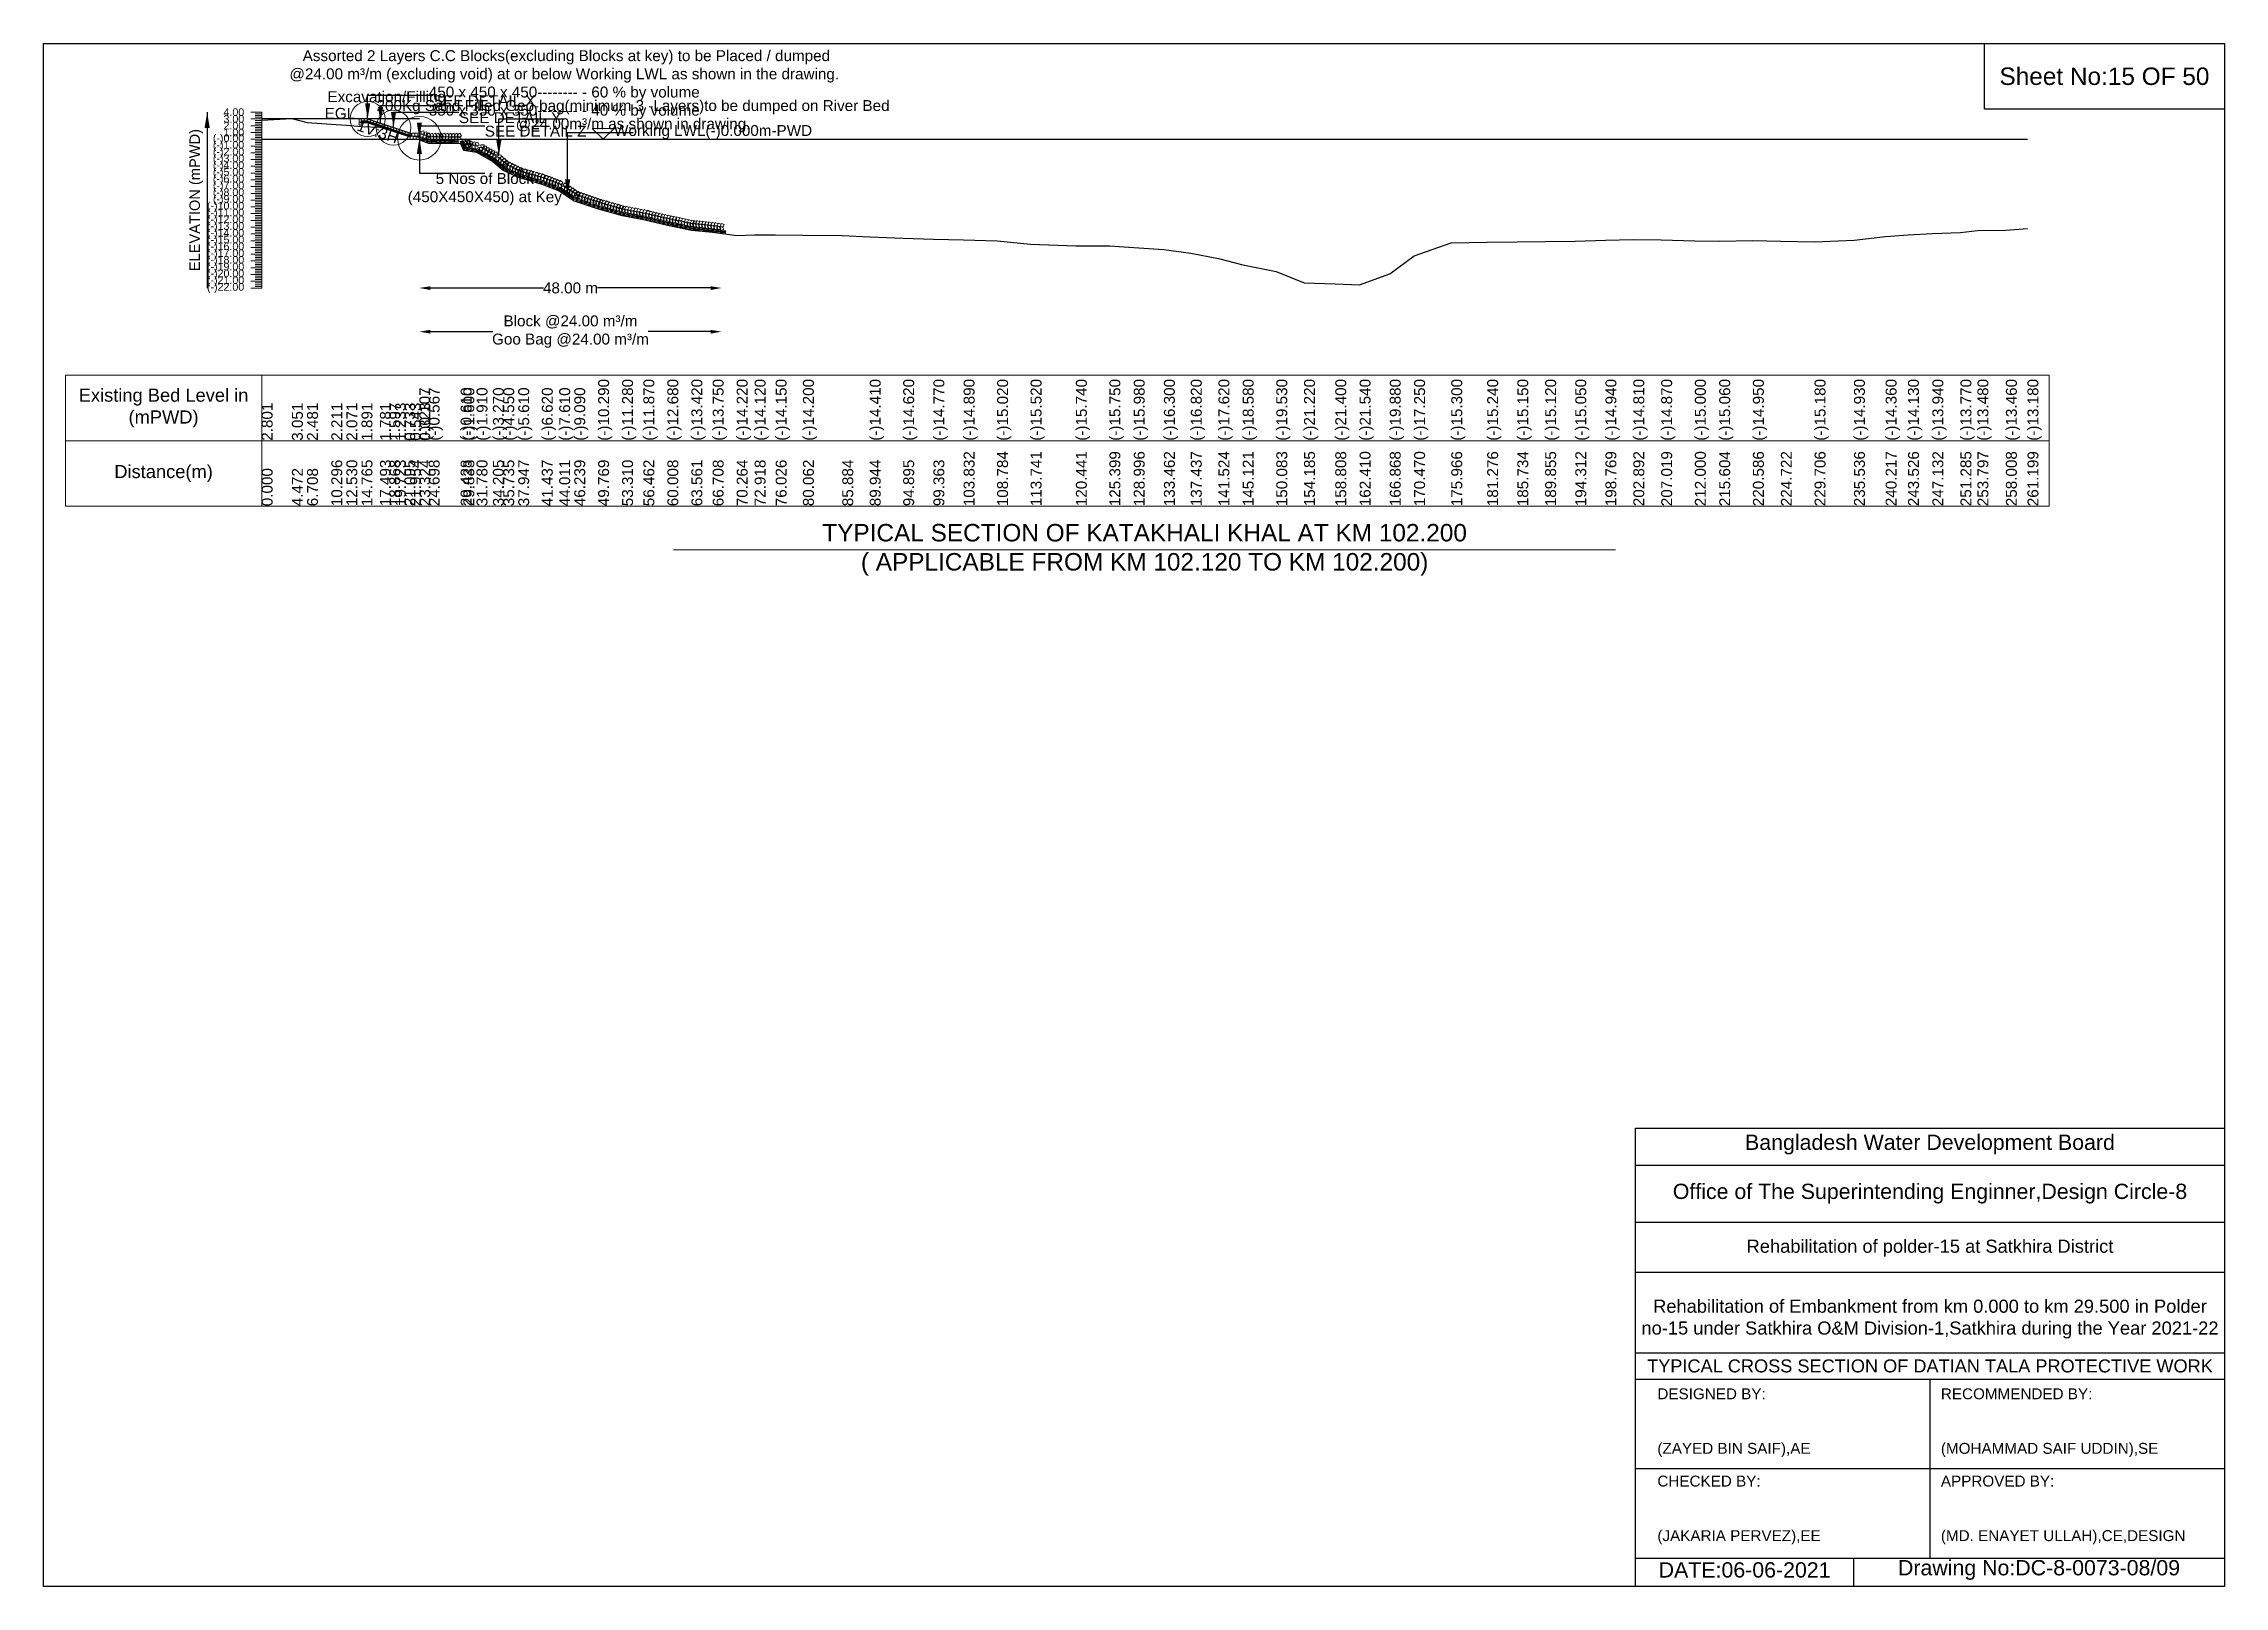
# Model space of a CAD drawing. Header units: inches. Extents: x 89000 to 845000, y -7071 to 18.
# Drawn here: x 310000 to 320000, y -7071 to 0 of the extents above; entities that cross this region are included whole.
import ezdxf

# ---------------------------------------------------------------- set-up
doc = ezdxf.new("R2010")
doc.units = ezdxf.units.IN
doc.header["$LTSCALE"] = 7
doc.header["$MEASUREMENT"] = 0
for name, color, linetype, lineweight in [('Cross section Data Border', 7, 'Continuous', 9), ('Cross Section Labels', 7, 'Continuous', 9), ('Existing_Bed_Level for Xsection', 7, 'Continuous', 25), ('Long Section Labels', 7, 'Continuous', 9)]:
    doc.layers.add(name, color=color, linetype=linetype, lineweight=lineweight)
doc.styles.get("Standard").update_dxf_attribs({"font": 'arial.ttf'})
doc.dimstyles.new('Appron Lebeling Style', dxfattribs={"dimtxt": 50, "dimasz": 50, "dimexe": 0.18, "dimexo": 0.0625, "dimgap": 0.09, "dimtad": 0, "dimtih": 1, "dimtoh": 1, "dimdec": 4, "dimzin": 0, "dimdsep": 46, "dimtxsty": 'Standard', "dimcen": 0.09, "dimse1": 1, "dimse2": 1, "dimadec": 0, "dimazin": 0, "dimtfac": 1, "dimtdec": 4, "dimtofl": 0, "dimtmove": 0, "dimatfit": 3, "dimfxl": 1, "dimtolj": 1, "dimtzin": 0, "dimarcsym": 0})
doc.dimstyles.get("Standard").update_dxf_attribs({"dimtxt": 0.18, "dimasz": 0.18, "dimexe": 0.18, "dimexo": 0.0625, "dimgap": 0.09, "dimtad": 0, "dimtih": 1, "dimtoh": 1, "dimdec": 4, "dimzin": 0, "dimdsep": 46, "dimtxsty": 'Standard', "dimcen": 0.09, "dimadec": 0, "dimazin": 0, "dimtfac": 1, "dimtdec": 4, "dimtofl": 0, "dimtmove": 0, "dimatfit": 3, "dimfxl": 1, "dimtolj": 1, "dimtzin": 0, "dimarcsym": 0})

msp = doc.modelspace()

# ---------------------------------------------------------------- texts
at = {"attachment_point": 5}
for s, insert, char_height in [('Sheet No:15 OF 50', (319450, -150), 80), ('Bangladesh Water Development Board', (318650, -5046), 70), ('Office of The Superintending Enginner,Design Circle-8', (318650, -5271), 70)]:
    msp.add_mtext(s, dxfattribs=dict(at, insert=insert, char_height=char_height))
for s, insert, char_height, width, attachment_point in [('Rehabilitation of polder-15 at Satkhira District', (318650, -5521), 60, 2800, 5), ('Rehabilitation of Embankment from km 0.000 to km 29.500 in Polder no-15 under Satkhira O&M Division-1,Satkhira during the Year 2021-22', (318650, -5846), 60, 2700, 5), ('TYPICAL CROSS SECTION OF DATIAN TALA PROTECTIVE WORK', (318650, -6061), 59.5765532, 2800, 5), ('DESIGNED BY:^J^J^J(ZAYED BIN SAIF),AE', (317400, -6321), 50, 1400, 4), ('RECOMMENDED BY:^J^J^J(MOHAMMAD SAIF UDDIN),SE', (318700, -6321), 50, 1400, 4), ('CHECKED BY:^J^J^J(JAKARIA PERVEZ),EE', (317400, -6721), 50, 1400, 4), ('APPROVED BY:^J^J^J(MD. ENAYET ULLAH),CE,DESIGN', (318700, -6721), 50, 1400, 4), ('DATE:06-06-2021', (317800, -6996), 70, 1400, 5), ('Drawing No:DC-8-0073-08/09', (319150, -6996), 70, 2200, 5)]:
    msp.add_mtext(s, dxfattribs=dict(insert=insert, char_height=char_height, width=width, attachment_point=attachment_point))
at = {"layer": 'Cross section Data Border', "char_height": 60, "width": 800, "attachment_point": 5}
for s, insert in [('Existing Bed Level in (mPWD)', (310550, -1670.26)), ('Distance(m)', (310550, -1970.26))]:
    msp.add_mtext(s, dxfattribs=dict(at, insert=insert))
at = {"layer": 'Cross Section Labels'}
for s, insert, char_height, attachment_point in [(' Assorted 2 Layers C.C Blocks(excluding Blocks at key) to be Placed / dumped^J@24.00 m³/m (excluding void) at or below Working LWL as shown in the drawing.^J450 x 450 x 450-------- - 60 % by volume^J350 x 350 x 350-------- - 40 % by volume', (312387.47885, -345.26), 50, 8), ('EGL', (311428.57885, -345.26), 50, 9), ('Excavation/Filling', (311845.17553, -283.26), 50, 9), ('200Kg Sand Filled Geo-bag(minimum 3 -Layers)to be dumped on River Bed^J@24.00m³/m as shown in drawing.', (312702.98959, -407.26), 50, 8), ('SEE DETAIL X', (311785.88803, -236.76), 50, 1), ('SEE DETAIL Y', (311904.46303, -314.26), 50, 1), ('SEE DETAIL Z', (312023.03803, -376.26), 50, 1), ('Working LWL(-)0.000m-PWD', (312615.83803, -438.26), 50, 7), ('5 Nos of Block ^J(450X450X450) at Key', (312023.03803, -593.26), 50, 2), ('TYPICAL SECTION OF KATAKHALI KHAL AT KM 102.200^J( APPLICABLE FROM KM 102.120 TO KM 102.200)', (315048.58694, -2320.26), 80, 5)]:
    msp.add_mtext(s, dxfattribs=dict(at, insert=insert, char_height=char_height, attachment_point=attachment_point))
at = {"layer": 'Cross Section Labels', "insert": (311540.274, -379.72709), "char_height": 50, "attachment_point": 2, "rotation": 341.565051177}
msp.add_mtext('1V:3H', dxfattribs=at)
at = {"layer": 'Long Section Labels', "char_height": 35, "attachment_point": 6}
for s, insert in [('4.00', (310920, -314.26)), ('3.00', (310920, -345.26)), ('2.00', (310920, -376.26)), ('1.00', (310920, -407.26)), ('(-)0.00', (310920, -438.26)), ('(-)1.00', (310920, -469.26)), ('(-)2.00', (310920, -500.26)), ('(-)3.00', (310920, -531.26)), ('(-)4.00', (310920, -562.26)), ('(-)5.00', (310920, -593.26)), ('(-)6.00', (310920, -624.26)), ('(-)7.00', (310920, -655.26)), ('(-)8.00', (310920, -686.26)), ('(-)9.00', (310920, -717.26)), ('(-)10.00', (310920, -748.26)), ('(-)11.00', (310920, -779.26)), ('(-)12.00', (310920, -810.26)), ('(-)13.00', (310920, -841.26)), ('(-)14.00', (310920, -872.26)), ('(-)15.00', (310920, -903.26)), ('(-)16.00', (310920, -934.26)), ('(-)17.00', (310920, -965.26)), ('(-)18.00', (310920, -996.26)), ('(-)19.00', (310920, -1027.26)), ('(-)20.00', (310920, -1058.26)), ('(-)21.00', (310920, -1089.26)), ('(-)22.00', (310920, -1120.26))]:
    msp.add_mtext(s, dxfattribs=dict(at, insert=insert))
at = {"layer": 'Long Section Labels', "rotation": 90}
for s, insert, char_height, attachment_point in [('ELEVATION (mPWD)', (310700, -717.26), 48, 5), ('(-)0.107', (311723.03803, -1820.26), 50, 1), ('(-)0.567', (311765.64352, -1820.26), 50, 1), ('(-)0.610', (311912.26422, -1820.26), 50, 1), ('(-)1.600', (311924.8189, -1820.26), 50, 1), ('(-)1.910', (311985.19541, -1820.26), 50, 1), ('(-)3.270', (312060.36315, -1820.26), 50, 1), ('(-)4.550', (312107.78924, -1820.26), 50, 1), ('(-)5.610', (312176.36729, -1820.26), 50, 1), ('(-)6.620', (312284.53766, -1820.26), 50, 1), ('(-)7.610', (312364.35223, -1820.26), 50, 1), ('(-)9.090', (312433.39387, -1820.26), 50, 1), ('(-)10.290', (312542.85353, -1820.26), 50, 1), ('(-)11.280', (312652.62276, -1820.26), 50, 1), ('(-)11.870', (312750.33368, -1820.26), 50, 1), ('(-)12.680', (312860.25832, -1820.26), 50, 1), ('(-)13.420', (312970.39082, -1820.26), 50, 1), ('(-)13.750', (313067.95793, -1820.26), 50, 1), ('(-)14.220', (313178.17745, -1820.26), 50, 1), ('(-)14.220', (313178.17745, -1820.26), 50, 1), ('(-)14.120', (313260.45062, -1820.26), 50, 1), ('(-)14.150', (313356.81565, -1820.26), 50, 1), ('(-)14.200', (313481.93674, -1820.26), 50, 1), ('(-)14.410', (313788.27725, -1820.26), 50, 1), ('(-)14.620', (313941.73503, -1820.26), 50, 1), ('(-)14.770', (314080.2521, -1820.26), 50, 1), ('(-)14.890', (314218.77943, -1820.26), 50, 1), ('(-)15.020', (314372.30989, -1820.26), 50, 1), ('(-)15.520', (314525.96894, -1820.26), 50, 1), ('(-)15.740', (314733.66656, -1820.26), 50, 1), ('(-)15.750', (314887.38022, -1820.26), 50, 1), ('(-)15.980', (314998.87984, -1820.26), 50, 1), ('(-)16.300', (315137.30975, -1820.26), 50, 1), ('(-)16.820', (315260.55501, -1820.26), 50, 1), ('(-)17.620', (315387.23934, -1820.26), 50, 1), ('(-)18.580', (315498.73982, -1820.26), 50, 1), ('(-)19.530', (315652.58262, -1820.26), 50, 1), ('(-)21.220', (315779.73357, -1820.26), 50, 1), ('(-)21.400', (315923.04987, -1820.26), 50, 1), ('(-)21.540', (316034.70923, -1820.26), 50, 1), ('(-)19.880', (316172.91456, -1820.26), 50, 1), ('(-)17.250', (316284.5681, -1820.26), 50, 1), ('(-)15.300', (316454.94308, -1820.26), 50, 1), ('(-)15.240', (316619.55701, -1820.26), 50, 1), ('(-)15.150', (316757.74409, -1820.26), 50, 1), ('(-)15.120', (316885.51145, -1820.26), 50, 1), ('(-)15.050', (317023.65977, -1820.26), 50, 1), ('(-)14.940', (317161.83, -1820.26), 50, 1), ('(-)14.810', (317289.6395, -1820.26), 50, 1), ('(-)14.870', (317417.59901, -1820.26), 50, 1), ('(-)15.000', (317572, -1820.26), 50, 1), ('(-)15.060', (317683.7179, -1820.26), 50, 1), ('(-)15.060', (317683.7179, -1820.26), 50, 1), ('(-)14.950', (317838.15311, -1820.26), 50, 1), ('(-)15.180', (318120.89636, -1820.26), 50, 1), ('(-)14.930', (318301.60236, -1820.26), 50, 1), ('(-)14.360', (318446.71364, -1820.26), 50, 1), ('(-)14.130', (318549.31156, -1820.26), 50, 1), ('(-)13.940', (318661.07786, -1820.26), 50, 1), ('(-)13.770', (318789.82567, -1820.26), 50, 1), ('(-)13.480', (318867.71206, -1820.26), 50, 1), ('(-)13.460', (318998.24031, -1820.26), 50, 1), ('(-)13.180', (319097.17389, -1820.26), 50, 1), ('2.801', (311000, -1820.26), 50, 1), ('3.051', (311138.63621, -1820.26), 50, 1), ('2.481', (311207.95432, -1820.26), 50, 1), ('2.211', (311319.16453, -1820.26), 50, 1), ('2.071', (311388.42889, -1820.26), 50, 1), ('1.891', (311457.70951, -1820.26), 50, 1), ('1.781', (311542.27853, -1820.26), 50, 1), ('1.597', (311584.90683, -1820.26), 50, 1), ('1.233', (311611.41557, -1820.26), 50, 1), ('0.733', (311653.94572, -1820.26), 50, 1), ('0.543', (311680.58945, -1820.26), 50, 1), ('0.323', (311723.03803, -1820.26), 50, 1), ('103.832', (314218.77943, -2120.26), 50, 1), ('108.784', (314372.30989, -2120.26), 50, 1), ('113.741', (314525.96894, -2120.26), 50, 1), ('120.441', (314733.66656, -2120.26), 50, 1), ('125.399', (314887.38022, -2120.26), 50, 1), ('128.996', (314998.87984, -2120.26), 50, 1), ('133.462', (315137.30975, -2120.26), 50, 1), ('137.437', (315260.55501, -2120.26), 50, 1), ('141.524', (315387.23934, -2120.26), 50, 1), ('145.121', (315498.73982, -2120.26), 50, 1), ('150.083', (315652.58262, -2120.26), 50, 1), ('154.185', (315779.73357, -2120.26), 50, 1), ('158.808', (315923.04987, -2120.26), 50, 1), ('162.410', (316034.70923, -2120.26), 50, 1), ('166.868', (316172.91456, -2120.26), 50, 1), ('170.470', (316284.5681, -2120.26), 50, 1), ('175.966', (316454.94308, -2120.26), 50, 1), ('181.276', (316619.55701, -2120.26), 50, 1), ('185.734', (316757.74409, -2120.26), 50, 1), ('189.855', (316885.51145, -2120.26), 50, 1), ('194.312', (317023.65977, -2120.26), 50, 1), ('198.769', (317161.83, -2120.26), 50, 1), ('202.892', (317289.6395, -2120.26), 50, 1), ('207.019', (317417.59901, -2120.26), 50, 1), ('212.000', (317572, -2120.26), 50, 1), ('215.604', (317683.7179, -2120.26), 50, 1), ('220.586', (317838.15311, -2120.26), 50, 1), ('224.722', (317966.38357, -2120.26), 50, 1), ('229.706', (318120.89636, -2120.26), 50, 1), ('235.536', (318301.60236, -2120.26), 50, 1), ('240.217', (318446.71364, -2120.26), 50, 1), ('243.526', (318549.31156, -2120.26), 50, 1), ('247.132', (318661.07786, -2120.26), 50, 1), ('251.285', (318789.82567, -2120.26), 50, 1), ('253.797', (318867.71206, -2120.26), 50, 1), ('258.008', (318998.24031, -2120.26), 50, 1), ('261.199', (319097.17389, -2120.26), 50, 1), ('0.000', (311000, -2120.26), 50, 1), ('4.472', (311138.63621, -2120.26), 50, 1), ('6.708', (311207.95432, -2120.26), 50, 1), ('10.296', (311319.16453, -2120.26), 50, 1), ('12.530', (311388.42889, -2120.26), 50, 1), ('14.765', (311457.70951, -2120.26), 50, 1), ('17.493', (311542.27853, -2120.26), 50, 1), ('18.868', (311584.90683, -2120.26), 50, 1), ('19.723', (311611.41557, -2120.26), 50, 1), ('21.095', (311653.94572, -2120.26), 50, 1), ('21.954', (311680.58945, -2120.26), 50, 1), ('23.324', (311723.03803, -2120.26), 50, 1), ('23.324', (311723.03803, -2120.26), 50, 1), ('24.698', (311765.64352, -2120.26), 50, 1), ('29.428', (311912.26422, -2120.26), 50, 1), ('29.833', (311924.8189, -2120.26), 50, 1), ('31.780', (311985.19541, -2120.26), 50, 1), ('34.205', (312060.36315, -2120.26), 50, 1), ('35.735', (312107.78924, -2120.26), 50, 1), ('37.947', (312176.36729, -2120.26), 50, 1), ('41.437', (312284.53766, -2120.26), 50, 1), ('44.011', (312364.35223, -2120.26), 50, 1), ('46.239', (312433.39387, -2120.26), 50, 1), ('49.769', (312542.85353, -2120.26), 50, 1), ('53.310', (312652.62276, -2120.26), 50, 1), ('56.462', (312750.33368, -2120.26), 50, 1), ('60.008', (312860.25832, -2120.26), 50, 1), ('63.561', (312970.39082, -2120.26), 50, 1), ('66.708', (313067.95793, -2120.26), 50, 1), ('70.264', (313178.17745, -2120.26), 50, 1), ('72.918', (313260.45062, -2120.26), 50, 1), ('76.026', (313356.81565, -2120.26), 50, 1), ('80.062', (313481.93674, -2120.26), 50, 1), ('85.884', (313662.39291, -2120.26), 50, 1), ('89.944', (313788.27725, -2120.26), 50, 1), ('94.895', (313941.73503, -2120.26), 50, 1), ('99.363', (314080.2521, -2120.26), 50, 1)]:
    msp.add_mtext(s, dxfattribs=dict(at, insert=insert, char_height=char_height, attachment_point=attachment_point))

# ---------------------------------------------------------------- blocks, each defined once
blk = doc.blocks.new('*D23')
at = {"layer": 'Cross Section Labels', "color": 0, "lineweight": -2, "transparency": 16777216}
for p, q in [((311773, -1120), (312292, -1120)), ((313059, -1120), (312540, -1120))]:
    blk.add_line(p, q, dxfattribs=at)
at = {"layer": 'Cross Section Labels', "color": 0, "transparency": 16777216}
for points in [[(311773, -1112), (311773, -1129), (311723, -1120)], [(313059, -1112), (313059, -1129), (313109, -1120)]]:
    blk.add_solid(points, dxfattribs=at)
at = {"layer": 'Defpoints', "color": 0, "transparency": 16777216}
for p in [(311723, -438), (313109, -870), (313109, -1120)]:
    blk.add_point(p, dxfattribs=at)
at = {"layer": 'Cross Section Labels', "color": 0, "transparency": 16777216, "insert": (312416, -1120), "char_height": 50, "attachment_point": 5}
blk.add_mtext('\\A1;48.00 m', dxfattribs=at)
blk = doc.blocks.new('*D24')
at = {"layer": 'Cross Section Labels', "color": 0, "lineweight": -2, "transparency": 16777216}
for p, q in [((311773, -1320), (312060, -1320)), ((313059, -1320), (312772, -1320))]:
    blk.add_line(p, q, dxfattribs=at)
at = {"layer": 'Cross Section Labels', "color": 0, "transparency": 16777216}
for points in [[(311773, -1312), (311773, -1329), (311723, -1320)], [(313059, -1312), (313059, -1329), (313109, -1320)]]:
    blk.add_solid(points, dxfattribs=at)
at = {"layer": 'Defpoints', "color": 0, "transparency": 16777216}
for p in [(311723, -438), (313109, -870), (313109, -1320)]:
    blk.add_point(p, dxfattribs=at)
at = {"layer": 'Cross Section Labels', "color": 0, "transparency": 16777216, "insert": (312416, -1320), "char_height": 50, "attachment_point": 5}
blk.add_mtext('\\A1;Block @24.00 m³/m ^JGoo Bag @24.00 m³/m ', dxfattribs=at)

# ---------------------------------------------------------------- dimensions: what is measured, and where the dimension line sits
at = {"layer": 'Cross Section Labels'}
for base, text, picture, middle in [((313109.00154, -1120.26), '48.00 m', '*D23', (312416.01979, -1120.26)), ((313109.00154, -1320.26), 'Block @24.00 m³/m ^JGoo Bag @24.00 m³/m ', '*D24', (312416.01979, -1320.26))]:
    dim = msp.add_linear_dim(base=base, p1=(311723.03803, -438.26), p2=(313109.00154, -869.93559), text=text, dimstyle='Appron Lebeling Style', dxfattribs=at)
    dim.commit()
    dim.dimension.update_dxf_attribs({"geometry": picture, "text_midpoint": middle})

# ---------------------------------------------------------------- linework, layer by layer
for points in [[(310000, 0), (320000, 0), (320000, -7071), (310000, -7071)], [(318900, 0), (320000, 0), (320000, -300), (318900, -300)]]:
    msp.add_lwpolyline(points, close=True)
for points in [[(317300, -7071), (317300, -4971), (320000, -4971)], [(317300, -5141), (320000, -5141)], [(317300, -5401), (320000, -5401)], [(317300, -5631), (320000, -5631)], [(317300, -6001), (320000, -6001)], [(317300, -6121), (320000, -6121)], [(318650, -6121), (318650, -6941)], [(317300, -6531), (320000, -6531)], [(317300, -6941), (320000, -6941)], [(318300, -6941), (318300, -7071)]]:
    msp.add_lwpolyline(points)
at = {"layer": 'Cross section Data Border'}
msp.add_lwpolyline([(310100, -1520.26), (319197.17389, -1520.26), (319197.17389, -2120.26), (310100, -2120.26)], close=True, dxfattribs=at)
for points in [[(311000, -1520.26), (311000, -2120.26)], [(310100, -1820.26), (319197.17389, -1820.26)]]:
    msp.add_lwpolyline(points, dxfattribs=at)
at = {"layer": 'Cross Section Labels'}
msp.add_lwpolyline([(312565.83803, -438.26), (312615.83803, -388.26), (312515.83803, -388.26)], close=True, dxfattribs=at)
msp.add_lwpolyline([(312888.58694, -2320.26), (315048.58694, -2320.26), (317208.58694, -2320.26)], dxfattribs=at)
for centre, radius in [((311485.88803, -345.26), 80), ((311604.46303, -384.785), 80), ((311723.03803, -433.61), 100)]:
    msp.add_circle(centre, radius, dxfattribs=at)
at = {"layer": 'Existing_Bed_Level for Xsection'}
for points in [[(311000, -351.429), (311138.63621, -343.679), (311207.95432, -361.349), (311319.16453, -369.719), (311388.42889, -374.059), (311457.70951, -379.639), (311542.27853, -383.049), (311584.90683, -388.753), (311611.41557, -400.037), (311653.94572, -415.537), (311680.58945, -421.427), (311723.03803, -428.247), (311723.03803, -441.577), (311765.64352, -455.837), (311912.26422, -457.17), (311924.8189, -487.86), (311985.19541, -497.47), (312060.36315, -539.63), (312107.78924, -579.31), (312176.36729, -612.17), (312284.53766, -643.48), (312364.35223, -674.17), (312433.39387, -720.05), (312542.85353, -757.25), (312652.62276, -787.94), (312750.33368, -806.23), (312860.25832, -831.34), (312970.39082, -854.28), (313067.95793, -864.51), (313178.17745, -879.08), (313260.45062, -875.98), (313356.81565, -876.91), (313481.93674, -878.46), (313662.39291, -879.08), (313788.27725, -884.97), (313941.73503, -891.48), (314080.2521, -896.13), (314218.77943, -899.85), (314372.30989, -903.88), (314525.96894, -919.38), (314733.66656, -926.2), (314887.38022, -926.51), (314998.87984, -933.64), (315137.30975, -943.56), (315260.55501, -959.68), (315387.23934, -984.48), (315498.73982, -1014.24), (315652.58262, -1043.69), (315779.73357, -1096.08), (315923.04987, -1101.66), (316034.70923, -1106), (316172.91456, -1054.54), (316284.5681, -973.01), (316454.94308, -912.56), (316619.55701, -910.7), (316757.74409, -907.91), (316885.51145, -906.98), (317023.65977, -904.81), (317161.83, -901.4), (317289.6395, -897.37), (317417.59901, -899.23), (317572, -903.26), (317683.7179, -905.12), (317838.15311, -901.71), (317966.38357, -905.12), (318120.89636, -908.84), (318301.60236, -901.09), (318446.71364, -883.42), (318549.31156, -876.29), (318661.07786, -870.4), (318789.82567, -865.13), (318867.71206, -856.14), (318998.24031, -855.52), (319097.17389, -846.84)], [(311723.03803, -345.26), (311000, -345.26)], [(311688.16303, -412.685), (311487.31977, -345.73725), (311485.88803, -345.26), (311484.37885, -345.26), (311456.47885, -345.26)], [(311456.47885, -354.56), (311484.37885, -354.56), (311688.16303, -422.48806)], [(311456.47885, -357.66), (311483.87579, -357.66), (311683.82579, -424.31)], [(311456.47885, -360.76), (311483.37273, -360.76), (311681.18803, -426.69843)], [(311000, -438.26), (319097.17389, -438.26)]]:
    msp.add_lwpolyline(points, dxfattribs=at)
at = {"layer": 'Long Section Labels'}
for points in [[(311000, -314.26), (310950, -314.26)], [(311000, -345.26), (310950, -345.26)], [(311000, -376.26), (310950, -376.26)], [(311000, -322.01), (310970, -322.01)], [(311000, -329.76), (310970, -329.76)], [(311000, -337.51), (310970, -337.51)], [(311000, -353.01), (310970, -353.01)], [(311000, -360.76), (310970, -360.76)], [(311000, -368.51), (310970, -368.51)], [(311000, -384.01), (310970, -384.01)], [(311000, -391.76), (310970, -391.76)], [(311000, -399.51), (310970, -399.51)], [(311000, -1120.26), (311000, -1089.26), (311000, -1058.26), (311000, -1027.26), (311000, -996.26), (311000, -965.26), (311000, -934.26), (311000, -903.26), (311000, -872.26), (311000, -841.26), (311000, -810.26), (311000, -779.26), (311000, -748.26), (311000, -717.26), (311000, -686.26), (311000, -655.26), (311000, -624.26), (311000, -593.26), (311000, -562.26), (311000, -531.26), (311000, -500.26), (311000, -469.26), (311000, -438.26), (311000, -407.26), (311000, -376.26), (311000, -345.26), (311000, -314.26)], [(311000, -407.26), (310950, -407.26)], [(311000, -438.26), (310950, -438.26)], [(311000, -469.26), (310950, -469.26)], [(311000, -415.01), (310970, -415.01)], [(311000, -422.76), (310970, -422.76)], [(311000, -430.51), (310970, -430.51)], [(311000, -446.01), (310970, -446.01)], [(311000, -453.76), (310970, -453.76)], [(311000, -461.51), (310970, -461.51)], [(311000, -477.01), (310970, -477.01)], [(311000, -484.76), (310970, -484.76)], [(311000, -492.51), (310970, -492.51)], [(311000, -500.26), (310950, -500.26)], [(311000, -531.26), (310950, -531.26)], [(311000, -562.26), (310950, -562.26)], [(311000, -593.26), (310950, -593.26)], [(311000, -508.01), (310970, -508.01)], [(311000, -515.76), (310970, -515.76)], [(311000, -523.51), (310970, -523.51)], [(311000, -539.01), (310970, -539.01)], [(311000, -546.76), (310970, -546.76)], [(311000, -554.51), (310970, -554.51)], [(311000, -570.01), (310970, -570.01)], [(311000, -577.76), (310970, -577.76)], [(311000, -585.51), (310970, -585.51)], [(311000, -624.26), (310950, -624.26)], [(311000, -655.26), (310950, -655.26)], [(311000, -686.26), (310950, -686.26)], [(311000, -601.01), (310970, -601.01)], [(311000, -608.76), (310970, -608.76)], [(311000, -616.51), (310970, -616.51)], [(311000, -632.01), (310970, -632.01)], [(311000, -639.76), (310970, -639.76)], [(311000, -647.51), (310970, -647.51)], [(311000, -663.01), (310970, -663.01)], [(311000, -670.76), (310970, -670.76)], [(311000, -678.51), (310970, -678.51)], [(311000, -694.01), (310970, -694.01)], [(311000, -717.26), (310950, -717.26)], [(311000, -748.26), (310950, -748.26)], [(311000, -779.26), (310950, -779.26)], [(311000, -701.76), (310970, -701.76)], [(311000, -709.51), (310970, -709.51)], [(311000, -725.01), (310970, -725.01)], [(311000, -732.76), (310970, -732.76)], [(311000, -740.51), (310970, -740.51)], [(311000, -756.01), (310970, -756.01)], [(311000, -763.76), (310970, -763.76)], [(311000, -771.51), (310970, -771.51)], [(311000, -787.01), (310970, -787.01)], [(311000, -794.76), (310970, -794.76)], [(311000, -810.26), (310950, -810.26)], [(311000, -841.26), (310950, -841.26)], [(311000, -872.26), (310950, -872.26)], [(311000, -802.51), (310970, -802.51)], [(311000, -818.01), (310970, -818.01)], [(311000, -825.76), (310970, -825.76)], [(311000, -833.51), (310970, -833.51)], [(311000, -849.01), (310970, -849.01)], [(311000, -856.76), (310970, -856.76)], [(311000, -864.51), (310970, -864.51)], [(311000, -880.01), (310970, -880.01)], [(311000, -887.76), (310970, -887.76)], [(311000, -895.51), (310970, -895.51)], [(311000, -903.26), (310950, -903.26)], [(311000, -934.26), (310950, -934.26)], [(311000, -965.26), (310950, -965.26)], [(311000, -996.26), (310950, -996.26)], [(311000, -911.01), (310970, -911.01)], [(311000, -918.76), (310970, -918.76)], [(311000, -926.51), (310970, -926.51)], [(311000, -942.01), (310970, -942.01)], [(311000, -949.76), (310970, -949.76)], [(311000, -957.51), (310970, -957.51)], [(311000, -973.01), (310970, -973.01)], [(311000, -980.76), (310970, -980.76)], [(311000, -988.51), (310970, -988.51)], [(311000, -1027.26), (310950, -1027.26)], [(311000, -1058.26), (310950, -1058.26)], [(311000, -1089.26), (310950, -1089.26)], [(311000, -1004.01), (310970, -1004.01)], [(311000, -1011.76), (310970, -1011.76)], [(311000, -1019.51), (310970, -1019.51)], [(311000, -1035.01), (310970, -1035.01)], [(311000, -1042.76), (310970, -1042.76)], [(311000, -1050.51), (310970, -1050.51)], [(311000, -1066.01), (310970, -1066.01)], [(311000, -1073.76), (310970, -1073.76)], [(311000, -1081.51), (310970, -1081.51)], [(311000, -1097.01), (310970, -1097.01)], [(311000, -1120.26), (310950, -1120.26)], [(311000, -1104.76), (310970, -1104.76)], [(311000, -1112.51), (310970, -1112.51)]]:
    msp.add_lwpolyline(points, dxfattribs=at)
for points in [[(311456.47885, -345.26), (311447.17885, -345.26), (311447.17885, -359.21), (311456.47885, -359.21)], [(311456.47885, -359.21), (311447.17885, -359.21), (311447.17885, -373.16), (311456.47885, -373.16)], [(311470.42885, -345.26), (311456.47885, -345.26), (311456.47885, -354.56), (311470.42885, -354.56)], [(311484.37885, -345.26), (311470.42885, -345.26), (311470.42885, -354.56), (311484.37885, -354.56)], [(311500.5539, -350.14862), (311487.31977, -345.73725), (311484.37885, -354.56), (311497.61298, -358.97138)], [(311513.78803, -354.56), (311500.5539, -350.14862), (311497.61298, -358.97138), (311510.84712, -363.38275)], [(311527.02217, -358.97138), (311513.78803, -354.56), (311510.84712, -363.38275), (311524.08125, -367.79413)], [(311540.2563, -363.38275), (311527.02217, -358.97138), (311524.08125, -367.79413), (311537.31538, -372.20551)], [(311553.49043, -367.79413), (311540.2563, -363.38275), (311537.31538, -372.20551), (311550.54951, -376.61689)], [(311566.72456, -372.20551), (311553.49043, -367.79413), (311550.54951, -376.61689), (311563.78364, -381.02826)], [(311579.95869, -376.61689), (311566.72456, -372.20551), (311563.78364, -381.02826), (311577.01778, -385.43964)], [(311593.19283, -381.02826), (311579.95869, -376.61689), (311577.01778, -385.43964), (311590.25191, -389.85102)], [(311606.42696, -385.43964), (311593.19283, -381.02826), (311590.25191, -389.85102), (311603.48604, -394.2624)], [(311619.66109, -389.85102), (311606.42696, -385.43964), (311603.48604, -394.2624), (311616.72017, -398.67377)], [(311632.89522, -394.2624), (311619.66109, -389.85102), (311616.72017, -398.67377), (311629.9543, -403.08515)], [(311646.12936, -398.67377), (311632.89522, -394.2624), (311629.9543, -403.08515), (311643.18844, -407.49653)], [(311659.36349, -403.08515), (311646.12936, -398.67377), (311643.18844, -407.49653), (311656.42257, -411.90791)], [(311743.61639, -399.68064), (311729.94452, -402.45237), (311732.71625, -416.12424), (311746.38812, -413.35251)], [(311672.59762, -407.49653), (311659.36349, -403.08515), (311656.42257, -411.90791), (311669.6567, -416.31928)], [(311685.83175, -411.90791), (311672.59762, -407.49653), (311669.6567, -416.31928), (311682.89083, -420.73066)], [(311695.13803, -424.31), (311681.18803, -424.31), (311681.18803, -438.26), (311695.13803, -438.26)], [(311702.11303, -410.36), (311688.16303, -410.36), (311688.16303, -424.31), (311702.11303, -424.31)], [(311709.08803, -424.31), (311695.13803, -424.31), (311695.13803, -438.26), (311709.08803, -438.26)], [(311716.06303, -410.36), (311702.11303, -410.36), (311702.11303, -424.31), (311716.06303, -424.31)], [(311723.03803, -424.31), (311709.08803, -424.31), (311709.08803, -438.26), (311723.03803, -438.26)], [(311741.12579, -414.59417), (311727.20172, -413.74404), (311726.35159, -427.66811), (311740.27566, -428.51824)], [(311754.35449, -419.0218), (311740.43042, -418.17167), (311739.58029, -432.09574), (311753.50437, -432.94587)], [(311756.8451, -404.10827), (311743.17323, -406.87999), (311745.94495, -420.55186), (311759.61682, -417.78014)], [(311767.5832, -423.44943), (311753.65913, -422.5993), (311752.809, -436.52337), (311766.73307, -437.3735)], [(311770.0738, -408.5359), (311756.40193, -411.30762), (311759.17365, -424.97949), (311772.84552, -422.20777)], [(311769.20214, -409.60594), (311757.05406, -416.46355), (311763.91167, -428.61163), (311776.05975, -421.75402)], [(311771.43791, -424.5598), (311757.93167, -428.05039), (311761.42226, -441.55662), (311774.92849, -438.06603)], [(311783.15156, -409.73277), (311771.00349, -416.59037), (311777.8611, -428.73845), (311790.00917, -421.88084)], [(311785.38733, -424.68662), (311771.8811, -428.17721), (311775.37168, -441.68344), (311788.87792, -438.19285)], [(311797.10098, -409.85959), (311784.95291, -416.7172), (311791.81052, -428.86527), (311803.95859, -422.00766)], [(311799.33675, -424.81344), (311785.83052, -428.30403), (311789.32111, -441.81026), (311802.82734, -438.31967)], [(311811.05041, -409.98641), (311798.90233, -416.84402), (311805.75994, -428.99209), (311817.90802, -422.13448)], [(311813.28618, -424.94026), (311799.77994, -428.43085), (311803.27053, -441.93708), (311816.77676, -438.4465)], [(311824.99983, -410.11323), (311812.85176, -416.97084), (311819.70937, -429.11891), (311831.85744, -422.2613)], [(311827.2356, -425.06708), (311813.72937, -428.55767), (311817.21995, -442.0639), (311830.72619, -438.57332)], [(311838.94925, -410.24005), (311826.80118, -417.09766), (311833.65879, -429.24573), (311845.80686, -422.38812)], [(311841.18502, -425.19391), (311827.67879, -428.68449), (311831.16938, -442.19072), (311844.67561, -438.70014)], [(311852.89868, -410.36687), (311840.7506, -417.22448), (311847.60821, -429.37255), (311859.75629, -422.51494)], [(311855.13445, -425.32073), (311841.62821, -428.81131), (311845.1188, -442.31754), (311858.62503, -438.82696)], [(311866.8481, -410.49369), (311854.70003, -417.3513), (311861.55764, -429.49937), (311873.70571, -422.64177)], [(311869.08387, -425.44755), (311855.57764, -428.93813), (311859.06822, -442.44437), (311872.57446, -438.95378)], [(311880.79752, -410.62051), (311868.64945, -417.47812), (311875.50706, -429.6262), (311887.65513, -422.76859)], [(311883.03329, -425.57437), (311869.52706, -429.06495), (311873.01765, -442.57119), (311886.52388, -439.0806)], [(311894.74695, -410.74733), (311882.59887, -417.60494), (311889.45648, -429.75302), (311901.60456, -422.89541)], [(311896.98272, -425.70119), (311883.47649, -429.19178), (311886.96707, -442.69801), (311900.4733, -439.20742)], [(311908.69637, -410.87415), (311896.5483, -417.73176), (311903.40591, -429.87984), (311915.55398, -423.02223)], [(311910.93214, -425.82801), (311897.42591, -429.3186), (311900.9165, -442.82483), (311914.42273, -439.33424)], [(311936.72986, -458.03289), (311922.85546, -459.48325), (311924.30582, -473.35765), (311938.18022, -471.90729)], [(311936.73502, -442.91283), (311923.70477, -447.89431), (311928.68624, -460.92455), (311941.71649, -455.94308)], [(311945.92999, -456.72308), (311937.4842, -445.62033), (311926.38145, -454.06612), (311934.82724, -465.16887)], [(311951.21181, -469.6345), (311942.76602, -458.53175), (311931.66326, -466.97754), (311940.10906, -478.0803)], [(311950.50645, -460.22568), (311936.63205, -461.67604), (311938.0824, -475.55044), (311951.9568, -474.10008)], [(311950.5116, -445.10562), (311937.48135, -450.08709), (311942.46283, -463.11734), (311955.49307, -458.13586)], [(311958.8532, -448.87405), (311947.82842, -440.32673), (311939.2811, -451.35152), (311950.30588, -459.89883)], [(311964.13501, -461.78548), (311953.11023, -453.23816), (311944.56291, -464.26294), (311955.58769, -472.81026)], [(311964.28303, -462.41847), (311950.40863, -463.86883), (311951.85898, -477.74323), (311965.73338, -476.29287)], [(311964.28818, -447.2984), (311951.25793, -452.27988), (311956.23941, -465.31013), (311969.26965, -460.32865)], [(311978.05961, -464.61126), (311964.18521, -466.06161), (311965.63556, -479.93601), (311979.50996, -478.48566)], [(311978.06476, -449.49119), (311965.03451, -454.47267), (311970.01599, -467.50292), (311983.04624, -462.52144)], [(311991.83619, -466.80405), (311977.96179, -468.2544), (311979.41214, -482.1288), (311993.28654, -480.67845)], [(311991.84134, -451.68398), (311978.81109, -456.66546), (311983.79257, -469.69571), (311996.82282, -464.71423)], [(312012.61592, -475.80272), (311998.6669, -475.96792), (311998.8321, -489.91695), (312012.78112, -489.75174)], [(312019.44007, -463.63582), (312005.49105, -463.80103), (312005.65626, -477.75005), (312019.60528, -477.58485)], [(312024.78281, -482.62688), (312010.83379, -482.79208), (312010.999, -496.7411), (312024.94802, -496.5759)], [(312031.60697, -470.45998), (312017.65795, -470.62518), (312017.82315, -484.57421), (312031.77217, -484.409)], [(312036.94971, -489.45103), (312023.00069, -489.61624), (312023.16589, -503.56526), (312037.11492, -503.40006)], [(312043.77387, -477.28414), (312029.82485, -477.44934), (312029.99005, -491.39836), (312043.93907, -491.23316)], [(312049.11661, -496.27519), (312035.16759, -496.44039), (312035.33279, -510.38942), (312049.28181, -510.22421)], [(312055.94077, -484.10829), (312041.99174, -484.2735), (312042.15695, -498.22252), (312056.10597, -498.05732)], [(312068.10766, -490.93245), (312054.15864, -491.09765), (312054.32384, -505.04668), (312068.27287, -504.88147)], [(312080.27456, -497.75661), (312066.32554, -497.92181), (312066.49074, -511.87083), (312080.43976, -511.70563)], [(312061.28351, -503.09935), (312047.33448, -503.26455), (312047.49969, -517.21357), (312061.44871, -517.04837)], [(312073.4504, -509.9235), (312059.50138, -510.08871), (312059.66659, -524.03773), (312073.61561, -523.87253)], [(312089.40526, -521.79942), (312075.66519, -519.38841), (312073.25418, -533.12848), (312086.99425, -535.53949)], [(312098.35688, -511.10031), (312084.61681, -508.68931), (312082.2058, -522.42938), (312095.94587, -524.84038)], [(312100.10437, -530.75105), (312086.36429, -528.34004), (312083.95329, -542.08011), (312097.69336, -544.49112)], [(312110.69683, -527.41744), (312102.68142, -516.00009), (312091.26408, -524.0155), (312099.27948, -535.43284)], [(312110.80347, -539.70267), (312097.0634, -537.29166), (312094.65239, -551.03173), (312108.39247, -553.44274)], [(312121.39593, -536.36907), (312113.38053, -524.95172), (312101.96318, -532.96712), (312109.97859, -544.38447)], [(312121.50258, -548.6543), (312107.76251, -546.24329), (312105.3515, -559.98336), (312119.09157, -562.39437)], [(312126.07673, -552.24337), (312112.16717, -553.30479), (312113.22859, -567.21435), (312127.13815, -566.15293)], [(312132.09504, -545.32069), (312124.07964, -533.90334), (312112.66229, -541.91875), (312120.6777, -553.33609)], [(312135.51593, -546.39405), (312124.92623, -537.31326), (312115.84544, -547.90296), (312126.43514, -556.98375)], [(312138.65708, -558.2714), (312124.74752, -559.33282), (312125.80895, -573.24238), (312139.71851, -572.18096)], [(312148.09629, -552.42208), (312137.50659, -543.34129), (312128.4258, -553.93099), (312139.0155, -563.01178)], [(312151.23744, -564.29943), (312137.32788, -565.36085), (312138.3893, -579.27041), (312152.29886, -578.20899)], [(312160.67665, -558.45011), (312150.08695, -549.36932), (312141.00616, -559.95902), (312151.59586, -569.03981)], [(312163.8178, -570.32746), (312149.90824, -571.38888), (312150.96966, -585.29844), (312164.87922, -584.23702)], [(312173.257, -564.47814), (312162.6673, -555.39735), (312153.58651, -565.98705), (312164.17621, -575.06784)], [(312176.39815, -576.35549), (312162.48859, -577.41691), (312163.55001, -591.32647), (312177.45958, -590.26505)], [(312185.83736, -570.50617), (312175.24766, -561.42538), (312166.16687, -572.01508), (312176.75657, -581.09587)], [(312188.97851, -582.38352), (312175.06895, -583.44494), (312176.13037, -597.3545), (312190.03993, -596.29308)], [(312198.41771, -576.5342), (312187.82801, -567.45341), (312178.74722, -578.04311), (312189.33692, -587.1239)], [(312197.31191, -584.59461), (312183.7659, -587.92748), (312187.09878, -601.47349), (312200.64479, -598.14062)], [(312205.66151, -577.27358), (312193.72346, -570.05656), (312186.50644, -581.99461), (312198.44449, -589.21163)], [(312210.71187, -588.47323), (312197.16586, -591.80611), (312200.49873, -605.35212), (312214.04474, -602.01925)], [(312219.06147, -581.15221), (312207.12341, -573.93519), (312199.90639, -585.87324), (312211.84444, -593.09026)], [(312224.11182, -592.35186), (312210.56581, -595.68474), (312213.89869, -609.23075), (312227.4447, -605.89787)], [(312232.46142, -585.03084), (312220.52337, -577.81381), (312213.30634, -589.75186), (312225.24439, -596.96889)], [(312237.51177, -596.23049), (312223.96576, -599.56336), (312227.29864, -613.10938), (312240.84465, -609.7765)], [(312245.86137, -588.90947), (312233.92332, -581.69244), (312226.7063, -593.63049), (312238.64435, -600.84752)], [(312259.26133, -592.78809), (312247.32327, -585.57107), (312240.10625, -597.50912), (312252.0443, -604.72614)], [(312272.66128, -596.66672), (312260.72323, -589.4497), (312253.5062, -601.38775), (312265.44425, -608.60477)], [(312286.06123, -600.54535), (312274.12318, -593.32832), (312266.90616, -605.26637), (312278.84421, -612.4834)], [(312299.46119, -604.42397), (312287.52313, -597.20695), (312280.30611, -609.145), (312292.24416, -616.36203)], [(312250.91173, -600.10912), (312237.36572, -603.44199), (312240.69859, -616.988), (312254.2446, -613.65513)], [(312264.31168, -603.98774), (312250.76567, -607.32062), (312254.09855, -620.86663), (312267.64456, -617.53375)], [(312277.71163, -607.86637), (312264.16562, -611.19925), (312267.4985, -624.74526), (312281.04451, -621.41238)], [(312291.11159, -611.745), (312277.56558, -615.07787), (312280.89845, -628.62389), (312294.44446, -625.29101)], [(312306.81315, -617.42743), (312293.03236, -619.59361), (312295.19853, -633.3744), (312308.97932, -631.20822)], [(312315.75635, -610.84471), (312304.47687, -602.63643), (312296.26859, -613.91591), (312307.54807, -622.12419)], [(312319.83375, -622.43406), (312306.05296, -624.60024), (312308.21914, -638.38103), (312321.99993, -636.21485)], [(312328.77696, -615.85135), (312317.49748, -607.64307), (312309.2892, -618.92254), (312320.56868, -627.13082)], [(312332.85435, -627.4407), (312319.07356, -629.60688), (312321.23974, -643.38767), (312335.02053, -641.22149)], [(312341.79756, -620.85798), (312330.51808, -612.6497), (312322.3098, -623.92918), (312333.58928, -632.13746)], [(312345.87496, -632.44733), (312332.09417, -634.61351), (312334.26034, -648.3943), (312348.04113, -646.22812)], [(312354.81816, -625.86461), (312343.53868, -617.65633), (312335.3304, -628.93581), (312346.60988, -637.14409)], [(312358.89556, -637.45397), (312345.11477, -639.62014), (312347.28095, -653.40093), (312361.06174, -651.23476)], [(312367.83877, -630.87125), (312356.55929, -622.66297), (312348.35101, -633.94245), (312359.63049, -642.15073)], [(312371.91616, -642.4606), (312358.13537, -644.62678), (312360.30155, -658.40757), (312374.08234, -656.24139)], [(312380.85937, -635.87788), (312369.57989, -627.6696), (312361.37161, -638.94908), (312372.65109, -647.15736)], [(312390.25571, -652.58828), (312376.33384, -651.70278), (312375.44834, -665.62464), (312389.37021, -666.51014)], [(312400.41736, -648.11012), (312391.19509, -637.6434), (312380.72837, -646.86567), (312389.95064, -657.33239)], [(312401.87427, -660.30912), (312387.9524, -659.42362), (312387.0669, -673.34549), (312400.98877, -674.23099)], [(312412.03593, -655.83096), (312402.81366, -645.36424), (312392.34694, -654.58652), (312401.56921, -665.05323)], [(312413.49284, -668.02997), (312399.57097, -667.14446), (312398.68547, -681.06633), (312412.60734, -681.95183)], [(312423.65449, -663.55181), (312414.43222, -653.08509), (312403.9655, -662.30736), (312413.18777, -672.77408)], [(312425.1114, -675.75081), (312411.18954, -674.86531), (312410.30403, -688.78718), (312424.2259, -689.67268)], [(312435.27306, -671.27265), (312426.05079, -660.80593), (312415.58407, -670.0282), (312424.80634, -680.49492)], [(312436.72997, -683.47165), (312422.8081, -682.58615), (312421.9226, -696.50802), (312435.84447, -697.39352)], [(312446.89162, -678.99349), (312437.66935, -668.52678), (312427.20263, -677.74905), (312436.4249, -688.21577)], [(312448.34853, -691.1925), (312434.42667, -690.307), (312433.54117, -704.22886), (312447.46303, -705.11436)], [(312458.51019, -686.71434), (312449.28792, -676.24762), (312438.8212, -685.46989), (312448.04347, -695.93661)], [(312453.66973, -692.81428), (312439.98519, -695.52273), (312442.69363, -709.20728), (312456.37818, -706.49883)], [(312462.34614, -685.88369), (312450.75145, -678.12703), (312442.99479, -689.72172), (312454.58948, -697.47837)], [(312466.87781, -697.30307), (312453.19326, -700.01151), (312455.90171, -713.69606), (312469.58626, -710.98761)], [(312475.55421, -690.37247), (312463.95953, -682.61581), (312456.20287, -694.2105), (312467.79756, -701.96716)], [(312488.76229, -694.86125), (312477.16761, -687.10459), (312469.41095, -698.69928), (312481.00563, -706.45594)], [(312501.97037, -699.35003), (312490.37569, -691.59338), (312482.61903, -703.18806), (312494.21371, -710.94472)], [(312515.17845, -703.83882), (312503.58376, -696.08216), (312495.8271, -707.67684), (312507.42179, -715.4335)], [(312480.08589, -701.79185), (312466.40134, -704.50029), (312469.10979, -718.18484), (312482.79433, -715.47639)], [(312493.29397, -706.28063), (312479.60942, -708.98908), (312482.31787, -722.67362), (312496.00241, -719.96518)], [(312506.50205, -710.76941), (312492.8175, -713.47786), (312495.52595, -727.16241), (312509.21049, -724.45396)], [(312519.71012, -715.25819), (312506.02558, -717.96664), (312508.73402, -731.65119), (312522.41857, -728.94274)], [(312528.38653, -708.3276), (312516.79184, -700.57094), (312509.03518, -712.16563), (312520.62987, -719.92228)], [(312532.9182, -719.74698), (312519.23366, -722.45542), (312521.9421, -736.13997), (312535.62665, -733.43152)], [(312541.59461, -712.81638), (312529.99992, -705.05972), (312522.24326, -716.65441), (312533.83795, -724.41107)], [(312546.12628, -724.23576), (312532.44173, -726.9442), (312535.15018, -740.62875), (312548.83473, -737.9203)], [(312554.80269, -717.30516), (312543.208, -709.5485), (312535.45134, -721.14319), (312547.04603, -728.89985)], [(312557.74192, -727.86198), (312544.22688, -731.31833), (312547.68323, -744.83337), (312561.19827, -741.37702)], [(312566.02436, -720.46507), (312554.02095, -713.35729), (312546.91316, -725.3607), (312558.91658, -732.46849)], [(312571.17671, -731.61817), (312557.66167, -735.07452), (312561.11802, -748.58955), (312574.63306, -745.1332)], [(312579.45915, -724.22126), (312567.45574, -717.11347), (312560.34795, -729.11689), (312572.35137, -736.22467)], [(312584.6115, -735.37436), (312571.09646, -738.83071), (312574.55281, -752.34574), (312588.06785, -748.88939)], [(312592.89394, -727.97745), (312580.89053, -720.86966), (312573.78274, -732.87307), (312585.78616, -739.98086)], [(312598.04629, -739.13054), (312584.53125, -742.58689), (312587.9876, -756.10193), (312601.50264, -752.64558)], [(312606.32873, -731.73363), (312594.32532, -724.62585), (312587.21753, -736.62926), (312599.22094, -743.73704)], [(312611.48108, -742.88673), (312597.96604, -746.34308), (312601.42239, -759.85811), (312614.93743, -756.40176)], [(312619.76352, -735.48982), (312607.76011, -728.38203), (312600.65232, -740.38544), (312612.65573, -747.49323)], [(312624.91587, -746.64291), (312611.40083, -750.09926), (312614.85718, -763.6143), (312628.37222, -760.15795)], [(312633.19831, -739.246), (312621.1949, -732.13822), (312614.08711, -744.14163), (312626.09052, -751.24942)], [(312638.35066, -750.3991), (312624.83562, -753.85545), (312628.29197, -767.37048), (312641.80701, -763.91413)], [(312646.6331, -743.00219), (312634.62969, -735.89441), (312627.5219, -747.89782), (312639.52531, -755.0056)], [(312651.78544, -754.15529), (312638.27041, -757.61164), (312641.72676, -771.12667), (312655.24179, -767.67032)], [(312660.06789, -746.75838), (312648.06448, -739.65059), (312640.95669, -751.654), (312652.9601, -758.76179)], [(312662.54536, -756.92467), (312649.38445, -761.54993), (312654.00971, -774.71084), (312667.17062, -770.08557)], [(312670.14905, -748.83164), (312657.56993, -742.80104), (312651.53932, -755.38016), (312664.11844, -761.41077)], [(312676.25721, -759.49132), (312663.0963, -764.11658), (312667.72156, -777.27749), (312680.88247, -772.65222)], [(312683.8609, -751.39829), (312671.28178, -745.36769), (312665.25117, -757.94681), (312677.83029, -763.97742)], [(312689.96906, -762.05797), (312676.80815, -766.68323), (312681.43341, -779.84414), (312694.59432, -775.21887)], [(312697.57275, -753.96494), (312684.99363, -747.93434), (312678.96302, -760.51346), (312691.54214, -766.54407)], [(312703.68091, -764.62462), (312690.52, -769.24988), (312695.14526, -782.41079), (312708.30617, -777.78552)], [(312711.2846, -756.53159), (312698.70547, -750.50099), (312692.67487, -763.08011), (312705.25399, -769.11072)], [(312717.39276, -767.19127), (312704.23185, -771.81653), (312708.85711, -784.97744), (312722.01802, -780.35217)], [(312724.99645, -759.09824), (312712.41732, -753.06764), (312706.38672, -765.64676), (312718.96584, -771.67737)], [(312731.1046, -769.75792), (312717.9437, -774.38318), (312722.56896, -787.54409), (312735.72987, -782.91882)], [(312738.70829, -761.66489), (312726.12917, -755.63429), (312720.09857, -768.21341), (312732.67769, -774.24402)], [(312744.81645, -772.32457), (312731.65555, -776.94983), (312736.28081, -790.11074), (312749.44171, -785.48547)], [(312752.42014, -764.23154), (312739.84102, -758.20094), (312733.81042, -770.78006), (312746.38954, -776.81067)], [(312758.5283, -774.89122), (312745.3674, -779.51648), (312749.99266, -792.67739), (312763.15356, -788.05212)], [(312766.13199, -766.79819), (312753.55287, -760.76759), (312747.52227, -773.34671), (312760.10139, -779.37732)], [(312773.36018, -778.34614), (312760.02675, -782.44764), (312764.12825, -795.78106), (312777.46167, -791.67957)], [(312781.27778, -770.55996), (312768.94683, -764.03691), (312762.42378, -776.36786), (312774.75473, -782.89091)], [(312786.95987, -781.45271), (312773.62645, -785.55421), (312777.72795, -798.88763), (312791.06137, -794.78613)], [(312794.87748, -773.66652), (312782.54653, -767.14348), (312776.02348, -779.47443), (312788.35443, -785.99747)], [(312800.55957, -784.55928), (312787.22614, -788.66078), (312791.32764, -801.9942), (312804.66107, -797.8927)], [(312808.47717, -776.77309), (312796.14622, -770.25004), (312789.62317, -782.58099), (312801.95412, -789.10404)], [(312814.15926, -787.66585), (312800.82584, -791.76734), (312804.92734, -805.10077), (312818.26076, -800.99927)], [(312822.07687, -779.87966), (312809.74592, -773.35661), (312803.22287, -785.68756), (312815.55382, -792.21061)], [(312827.75896, -790.77241), (312814.42554, -794.87391), (312818.52703, -808.20734), (312831.86046, -804.10584)], [(312835.67657, -782.98623), (312823.34562, -776.46318), (312816.82257, -788.79413), (312829.15352, -795.31718)], [(312841.35866, -793.87898), (312828.02523, -797.98048), (312832.12673, -811.3139), (312845.46016, -807.21241)], [(312849.27626, -786.0928), (312836.94531, -779.56975), (312830.42226, -791.9007), (312842.75321, -798.42375)], [(312854.95835, -796.98555), (312841.62493, -801.08705), (312845.72643, -814.42047), (312859.05985, -810.31898)], [(312862.87596, -789.19936), (312850.54501, -782.67632), (312844.02196, -795.00727), (312856.35291, -801.53032)], [(312876.47565, -792.30593), (312864.1447, -785.78288), (312857.62165, -798.11383), (312869.9526, -804.63688)], [(312889.37944, -794.84615), (312876.92541, -788.56127), (312870.64053, -801.01529), (312883.09455, -807.30018)], [(312903.03632, -797.69081), (312890.5823, -791.40592), (312884.29741, -803.85995), (312896.75144, -810.14483)], [(312916.6932, -800.53546), (312904.23918, -794.25058), (312897.95429, -806.7046), (312910.40832, -812.98948)], [(312930.35009, -803.38011), (312917.89606, -797.09523), (312911.61118, -809.54925), (312924.0652, -815.83414)], [(312944.00697, -806.22477), (312931.55294, -799.93988), (312925.26806, -812.39391), (312937.72208, -818.67879)], [(312868.55805, -800.09212), (312855.22462, -804.19362), (312859.32612, -817.52704), (312872.65955, -813.42554)], [(312881.61292, -802.78305), (312868.36077, -807.14001), (312872.71774, -820.39216), (312885.96988, -816.0352)], [(312895.2698, -805.6277), (312882.01766, -809.98467), (312886.37462, -823.23681), (312899.62677, -818.87985)], [(312908.92669, -808.47236), (312895.67454, -812.82932), (312900.0315, -826.08147), (312913.28365, -821.7245)], [(312922.58357, -811.31701), (312909.33142, -815.67398), (312913.68839, -828.92612), (312926.94053, -824.56916)], [(312936.24045, -814.16167), (312922.9883, -818.51863), (312927.34527, -831.77078), (312940.59741, -827.41381)], [(312949.89733, -817.00632), (312936.64519, -821.36328), (312941.00215, -834.61543), (312954.2543, -830.25847)], [(312957.66385, -809.06942), (312945.20983, -802.78454), (312938.92494, -815.23856), (312951.37897, -821.52345)], [(312963.55422, -819.85097), (312950.30207, -824.20794), (312954.65903, -837.46008), (312967.91118, -833.10312)], [(312971.32073, -811.91408), (312958.86671, -805.62919), (312952.58182, -818.08322), (312965.03585, -824.3681)], [(312977.2111, -822.69563), (312963.95895, -827.05259), (312968.31592, -840.30474), (312981.56806, -835.94777)], [(312984.97762, -814.75873), (312972.52359, -808.47385), (312966.23871, -820.92787), (312978.69273, -827.21276)], [(312987.86925, -823.62401), (312975.12332, -829.29354), (312980.79285, -842.03948), (312993.53879, -836.36994)], [(312994.79689, -814.94524), (312981.77319, -809.94666), (312976.77461, -822.97035), (312989.7983, -827.96894)], [(313001.74319, -825.0787), (312988.99726, -830.74824), (312994.6668, -843.49417), (313007.41273, -837.82464)], [(313008.67083, -816.39994), (312995.64714, -811.40135), (312990.64855, -824.42505), (313003.67225, -829.42363)], [(313015.61714, -826.5334), (313002.87121, -832.20294), (313008.54074, -844.94887), (313021.28668, -839.27933)], [(313022.54478, -817.85463), (313009.52108, -812.85605), (313004.5225, -825.87975), (313017.5462, -830.87833)], [(313029.49109, -827.98809), (313016.74515, -833.65763), (313022.41469, -846.40357), (313035.16062, -840.73403)], [(313036.41872, -819.30933), (313023.39503, -814.31074), (313018.39644, -827.33444), (313031.42014, -832.33302)], [(313043.36503, -829.44279), (313030.6191, -835.11233), (313036.28864, -847.85826), (313049.03457, -842.18872)], [(313050.29267, -820.76402), (313037.26897, -815.76544), (313032.27039, -828.78914), (313045.29409, -833.78772)], [(313057.23898, -830.89748), (313044.49304, -836.56702), (313050.16258, -849.31296), (313062.90851, -843.64342)], [(313064.16661, -822.21872), (313051.14292, -817.22014), (313046.14433, -830.24383), (313059.16803, -835.24242)], [(313071.11292, -832.35218), (313058.36699, -838.02172), (313064.03653, -850.76765), (313076.78246, -845.09811)], [(313078.04056, -823.67341), (313065.01686, -818.67483), (313060.01828, -831.69853), (313073.04198, -836.69711)], [(313085.80832, -834.27707), (313072.91419, -839.60097), (313078.23808, -852.4951), (313091.13222, -847.1712)], [(313092.96739, -825.7882), (313080.08317, -820.44036), (313074.73533, -833.32459), (313087.61955, -838.67242)], [(313099.63801, -836.10523), (313086.74388, -841.42912), (313092.06777, -854.32325), (313104.96191, -848.99936)], [(313106.79708, -827.61636), (313093.91286, -822.26852), (313088.56502, -835.15274), (313101.44924, -840.50058)], [(313113.4677, -837.93338), (313100.57357, -843.25728), (313105.89747, -856.15141), (313118.7916, -850.82752)], [(313120.62677, -829.44452), (313107.74255, -824.09668), (313102.39471, -836.9809), (313115.27893, -842.32874)]]:
    msp.add_lwpolyline(points, close=True, dxfattribs=at)
for centre, major_axis in [((311730.51223, -441.29993), (9.78336, -3.27448)), ((311732.18489, -436.30242), (9.78336, -3.27448)), ((311733.85755, -431.30491), (9.78336, -3.27448)), ((311750.07896, -447.84889), (9.78336, -3.27448)), ((311751.75162, -442.85138), (9.78336, -3.27448)), ((311753.42428, -437.85387), (9.78336, -3.27448)), ((311769.00578, -453.23246), (10.31637, -0.09379)), ((311769.05369, -447.96268), (10.31637, -0.09379)), ((311769.1016, -442.69289), (10.31637, -0.09379)), ((311789.63853, -453.42004), (10.31637, -0.09379)), ((311789.68644, -448.15026), (10.31637, -0.09379)), ((311789.73435, -442.88048), (10.31637, -0.09379)), ((311810.27128, -453.60762), (10.31637, -0.09379)), ((311810.31919, -448.33784), (10.31637, -0.09379)), ((311810.3671, -443.06806), (10.31637, -0.09379)), ((311830.90403, -453.79521), (10.31637, -0.09379)), ((311830.95194, -448.52542), (10.31637, -0.09379)), ((311830.99985, -443.25564), (10.31637, -0.09379)), ((311851.53677, -453.98279), (10.31637, -0.09379)), ((311851.58468, -448.71301), (10.31637, -0.09379)), ((311851.63259, -443.44322), (10.31637, -0.09379)), ((311872.16952, -454.17037), (10.31637, -0.09379)), ((311872.21743, -448.90059), (10.31637, -0.09379)), ((311872.26534, -443.63081), (10.31637, -0.09379)), ((311892.80227, -454.35795), (10.31637, -0.09379)), ((311892.85018, -449.08817), (10.31637, -0.09379)), ((311892.89809, -443.81839), (10.31637, -0.09379)), ((311915.13728, -457.23383), (3.9062, -9.54872)), ((311920.01493, -455.23848), (3.9062, -9.54872)), ((311922.94967, -476.33126), (3.9062, -9.54872)), ((311924.89258, -453.24312), (3.9062, -9.54872)), ((311927.82732, -474.33591), (3.9062, -9.54872)), ((311934.37347, -486.71261), (10.18855, -1.62169)), ((311935.20186, -481.50813), (10.18855, -1.62169)), ((311936.03025, -476.30364), (10.18855, -1.62169)), ((311932.70497, -472.34056), (3.9062, -9.54872)), ((311954.75057, -489.95599), (10.18855, -1.62169)), ((311955.57895, -484.7515), (10.18855, -1.62169)), ((311956.40734, -479.54702), (10.18855, -1.62169)), ((311975.12766, -493.19937), (10.18855, -1.62169)), ((311975.95605, -487.99488), (10.18855, -1.62169)), ((311976.78444, -482.7904), (10.18855, -1.62169)), ((311995.2234, -500.07332), (8.9981, -5.04684)), ((311997.80141, -495.47694), (8.9981, -5.04684)), ((312000.37943, -490.88055), (8.9981, -5.04684)), ((312015.79761, -505.57062), (8.9981, -5.04684)), ((312018.37562, -500.97424), (8.9981, -5.04684)), ((312013.21959, -510.167), (8.9981, -5.04684)), ((312031.21579, -520.26069), (8.9981, -5.04684)), ((312033.7938, -515.66431), (8.9981, -5.04684)), ((312036.37181, -511.06792), (8.9981, -5.04684)), ((312049.21198, -530.35438), (8.9981, -5.04684)), ((312051.78999, -525.75799), (8.9981, -5.04684)), ((312054.36801, -521.16161), (8.9981, -5.04684)), ((312066.93976, -541.69682), (7.91258, -6.62022)), ((312070.32148, -537.65493), (7.91258, -6.62022)), ((312073.70321, -533.61305), (7.91258, -6.62022)), ((312082.76493, -554.93727), (7.91258, -6.62022)), ((312086.14665, -550.89538), (7.91258, -6.62022)), ((312089.52838, -546.8535), (7.91258, -6.62022)), ((312098.5901, -568.17772), (7.91258, -6.62022)), ((312101.97182, -564.13583), (7.91258, -6.62022)), ((312105.35355, -560.09395), (7.91258, -6.62022)), ((312114.73079, -579.71425), (9.30387, -4.45806)), ((312117.00805, -574.96167), (9.30387, -4.45806)), ((312119.28531, -570.2091), (9.30387, -4.45806)), ((312133.33854, -588.63038), (9.30387, -4.45806)), ((312135.61579, -583.8778), (9.30387, -4.45806)), ((312137.89305, -579.12522), (9.30387, -4.45806)), ((312151.94628, -597.5465), (9.30387, -4.45806)), ((312154.22354, -592.79392), (9.30387, -4.45806)), ((312156.5008, -588.04135), (9.30387, -4.45806)), ((312172.83128, -601.71005), (9.30387, -4.45806)), ((312175.10854, -596.95747), (9.30387, -4.45806)), ((312192.44566, -603.10808), (9.91001, -2.86846)), ((312170.55403, -606.46263), (9.30387, -4.45806)), ((312189.51514, -613.23249), (9.91001, -2.86846)), ((312190.9804, -608.17029), (9.91001, -2.86846)), ((312209.33516, -618.96941), (9.91001, -2.86846)), ((312210.80042, -613.90721), (9.91001, -2.86846)), ((312212.26568, -608.84501), (9.91001, -2.86846)), ((312229.15518, -624.70633), (9.91001, -2.86846)), ((312230.62044, -619.64413), (9.91001, -2.86846)), ((312232.0857, -614.58193), (9.91001, -2.86846)), ((312248.9752, -630.44326), (9.91001, -2.86846)), ((312250.44046, -625.38105), (9.91001, -2.86846)), ((312251.90572, -620.31885), (9.91001, -2.86846)), ((312268.79522, -636.18018), (9.91001, -2.86846)), ((312270.26048, -631.11797), (9.91001, -2.86846)), ((312271.72574, -626.05577), (9.91001, -2.86846)), ((312288.73361, -642.27033), (9.62946, -3.70268)), ((312290.62501, -637.35143), (9.62946, -3.70268)), ((312292.5164, -632.43254), (9.62946, -3.70268)), ((312307.99253, -649.6757), (9.62946, -3.70268)), ((312309.88393, -644.7568), (9.62946, -3.70268)), ((312311.77532, -639.83791), (9.62946, -3.70268)), ((312327.25145, -657.08107), (9.62946, -3.70268)), ((312329.14285, -652.16217), (9.62946, -3.70268)), ((312331.03424, -647.24328), (9.62946, -3.70268)), ((312346.51037, -664.48643), (9.62946, -3.70268)), ((312348.40177, -659.56754), (9.62946, -3.70268)), ((312350.29316, -654.64864), (9.62946, -3.70268)), ((312366.23122, -672.25489), (8.59257, -5.70999)), ((312369.14798, -667.86565), (8.59257, -5.70999)), ((312372.06475, -663.47642), (8.59257, -5.70999)), ((312383.41637, -683.67488), (8.59257, -5.70999)), ((312386.33313, -679.28564), (8.59257, -5.70999)), ((312389.2499, -674.8964), (8.59257, -5.70999)), ((312400.60152, -695.09486), (8.59257, -5.70999)), ((312403.51828, -690.70563), (8.59257, -5.70999)), ((312406.43505, -686.31639), (8.59257, -5.70999)), ((312417.78667, -706.51485), (8.59257, -5.70999)), ((312420.70343, -702.12561), (8.59257, -5.70999)), ((312423.6202, -697.73638), (8.59257, -5.70999)), ((312434.37767, -717.60133), (9.76811, -3.3197)), ((312436.07344, -712.61161), (9.76811, -3.3197)), ((312437.7692, -707.6219), (9.76811, -3.3197)), ((312453.91389, -724.24074), (9.76811, -3.3197)), ((312455.60965, -719.25102), (9.76811, -3.3197)), ((312457.30541, -714.2613), (9.76811, -3.3197)), ((312473.45011, -730.88015), (9.76811, -3.3197)), ((312475.14587, -725.89043), (9.76811, -3.3197)), ((312476.84163, -720.90071), (9.76811, -3.3197)), ((312492.98632, -737.51956), (9.76811, -3.3197)), ((312494.68208, -732.52984), (9.76811, -3.3197)), ((312496.37785, -727.54012), (9.76811, -3.3197)), ((312512.52254, -744.15896), (9.76811, -3.3197)), ((312514.2183, -739.16924), (9.76811, -3.3197)), ((312515.91406, -734.17953), (9.76811, -3.3197)), ((312532.05875, -750.79837), (9.76811, -3.3197)), ((312533.75451, -745.80865), (9.76811, -3.3197)), ((312535.45028, -740.81893), (9.76811, -3.3197)), ((312551.59208, -756.95713), (9.93577, -2.77791)), ((312553.01108, -751.88177), (9.93577, -2.77791)), ((312554.43009, -746.8064), (9.93577, -2.77791)), ((312571.46362, -762.51295), (9.93577, -2.77791)), ((312572.88263, -757.43758), (9.93577, -2.77791)), ((312574.30163, -752.36222), (9.93577, -2.77791)), ((312591.33517, -768.06877), (9.93577, -2.77791)), ((312592.75417, -762.9934), (9.93577, -2.77791)), ((312594.17318, -757.91804), (9.93577, -2.77791)), ((312611.20672, -773.62458), (9.93577, -2.77791)), ((312612.62572, -768.54922), (9.93577, -2.77791)), ((312614.04472, -763.47385), (9.93577, -2.77791)), ((312631.07826, -779.1804), (9.93577, -2.77791)), ((312632.49727, -774.10503), (9.93577, -2.77791)), ((312633.91627, -769.02967), (9.93577, -2.77791)), ((312650.94981, -784.73621), (9.93577, -2.77791)), ((312652.36881, -779.66085), (9.93577, -2.77791)), ((312653.78782, -774.58549), (9.93577, -2.77791)), ((312670.95734, -788.69119), (10.14067, -1.89818)), ((312671.92696, -783.51116), (10.14067, -1.89818)), ((312672.89658, -778.33112), (10.14067, -1.89818)), ((312691.23868, -792.48755), (10.14067, -1.89818)), ((312692.20831, -787.30752), (10.14067, -1.89818)), ((312693.17793, -782.12748), (10.14067, -1.89818)), ((312711.52003, -796.28391), (10.14067, -1.89818)), ((312712.48966, -791.10388), (10.14067, -1.89818)), ((312713.45928, -785.92385), (10.14067, -1.89818)), ((312731.80138, -800.08027), (10.14067, -1.89818)), ((312732.771, -794.90024), (10.14067, -1.89818)), ((312733.74063, -789.72021), (10.14067, -1.89818)), ((312753.34797, -798.80993), (10.05773, -2.29748)), ((312754.52156, -793.67227), (10.05773, -2.29748)), ((312773.46343, -803.40489), (10.05773, -2.29748)), ((312774.63702, -798.26723), (10.05773, -2.29748)), ((312794.75248, -802.86219), (10.05773, -2.29748)), ((312752.17437, -803.94759), (10.05773, -2.29748)), ((312772.28984, -808.54255), (10.05773, -2.29748)), ((312792.4053, -813.13751), (10.05773, -2.29748)), ((312793.57889, -807.99985), (10.05773, -2.29748)), ((312812.52076, -817.73247), (10.05773, -2.29748)), ((312813.69435, -812.59481), (10.05773, -2.29748)), ((312814.86794, -807.45715), (10.05773, -2.29748)), ((312832.63622, -822.32743), (10.05773, -2.29748)), ((312833.80981, -817.18977), (10.05773, -2.29748)), ((312834.9834, -812.05211), (10.05773, -2.29748)), ((312852.75168, -826.92239), (10.05773, -2.29748)), ((312853.92527, -821.78473), (10.05773, -2.29748)), ((312855.09887, -816.64707), (10.05773, -2.29748)), ((312872.86822, -831.27502), (10.10002, -2.10378)), ((312873.94287, -826.11575), (10.10002, -2.10378)), ((312875.01752, -820.95649), (10.10002, -2.10378)), ((312893.06827, -835.48258), (10.10002, -2.10378)), ((312894.14292, -830.32331), (10.10002, -2.10378)), ((312895.21756, -825.16405), (10.10002, -2.10378)), ((312913.26832, -839.69014), (10.10002, -2.10378)), ((312914.34296, -834.53087), (10.10002, -2.10378)), ((312915.41761, -829.37161), (10.10002, -2.10378)), ((312933.46836, -843.8977), (10.10002, -2.10378)), ((312934.54301, -838.73843), (10.10002, -2.10378)), ((312935.61766, -833.57916), (10.10002, -2.10378)), ((312953.66841, -848.10526), (10.10002, -2.10378)), ((312954.74306, -842.94599), (10.10002, -2.10378)), ((312955.8177, -837.78672), (10.10002, -2.10378)), ((312973.65264, -851.97256), (10.26055, -1.07583)), ((312974.20219, -846.73129), (10.26055, -1.07583)), ((312974.75175, -841.49002), (10.26055, -1.07583)), ((312994.17375, -854.12422), (10.26055, -1.07583)), ((312994.7233, -848.88295), (10.26055, -1.07583)), ((312995.27285, -843.64168), (10.26055, -1.07583)), ((313014.69486, -856.27587), (10.26055, -1.07583)), ((313015.24441, -851.03461), (10.26055, -1.07583)), ((313015.79396, -845.79334), (10.26055, -1.07583)), ((313035.21596, -858.42753), (10.26055, -1.07583)), ((313035.76551, -853.18626), (10.26055, -1.07583)), ((313036.31507, -847.94499), (10.26055, -1.07583)), ((313055.73707, -860.57919), (10.26055, -1.07583)), ((313056.28662, -855.33792), (10.26055, -1.07583)), ((313056.83617, -850.09665), (10.26055, -1.07583)), ((313076.30312, -862.95523), (10.22782, -1.35202)), ((313076.99376, -857.73068), (10.22782, -1.35202)), ((313077.68439, -852.50613), (10.22782, -1.35202)), ((313096.75877, -865.65928), (10.22782, -1.35202)), ((313097.44941, -860.43473), (10.22782, -1.35202)), ((313098.14004, -855.21018), (10.22782, -1.35202)), ((313117.21442, -868.36333), (10.22782, -1.35202)), ((313117.90506, -863.13878), (10.22782, -1.35202)), ((313118.59569, -857.91423), (10.22782, -1.35202))]:
    msp.add_ellipse(centre, major_axis=major_axis, ratio=0.255, dxfattribs=at)

msp.set_redraw_order([(e.dxf.handle, doc.entitydb.next_handle()) for e in msp.query("TEXT MTEXT ATTDEF DIMENSION ARC_DIMENSION")])  # texts and dimensions are drawn at this point

# ---------------------------------------------------------------- leaders
at = {"layer": 'Cross Section Labels', "annotation_type": 0, "has_hookline": 1, "hookline_direction": 0}
for points, text_width in [([(311485.88803, -345.26), (311485.88803, -236.76), (311785.79803, -236.76)], 466.13233), ([(311545.17553, -362.2325), (311545.17553, -283.26), (311845.08553, -283.26)], 533.32196), ([(311604.46303, -384.785), (311604.46303, -314.26), (311904.37303, -314.26)], 466.03001), ([(311723.03803, -433.61), (311723.03803, -376.26), (312022.94803, -376.26)], 460.91405), ([(312087.47885, -512.86798), (312087.47885, -345.26), (312387.38885, -345.26)], 2510.77763), ([(311723.03803, -433.61), (311723.03803, -593.26), (312022.94803, -593.26)], 701.90996), ([(312402.98959, -693.65204), (312402.98959, -407.26), (312702.89959, -407.26)], 2345.7367)]:
    msp.add_leader(points, dimstyle='Standard', override={"dimasz": 72}, dxfattribs=dict(at, text_width=text_width))
at = {"layer": 'Long Section Labels'}
msp.add_leader([(310750, -314.26), (310750, -1120.26)], dimstyle='Standard', override={"dimasz": 72}, dxfattribs=at)

doc.saveas('drawing.dxf')
